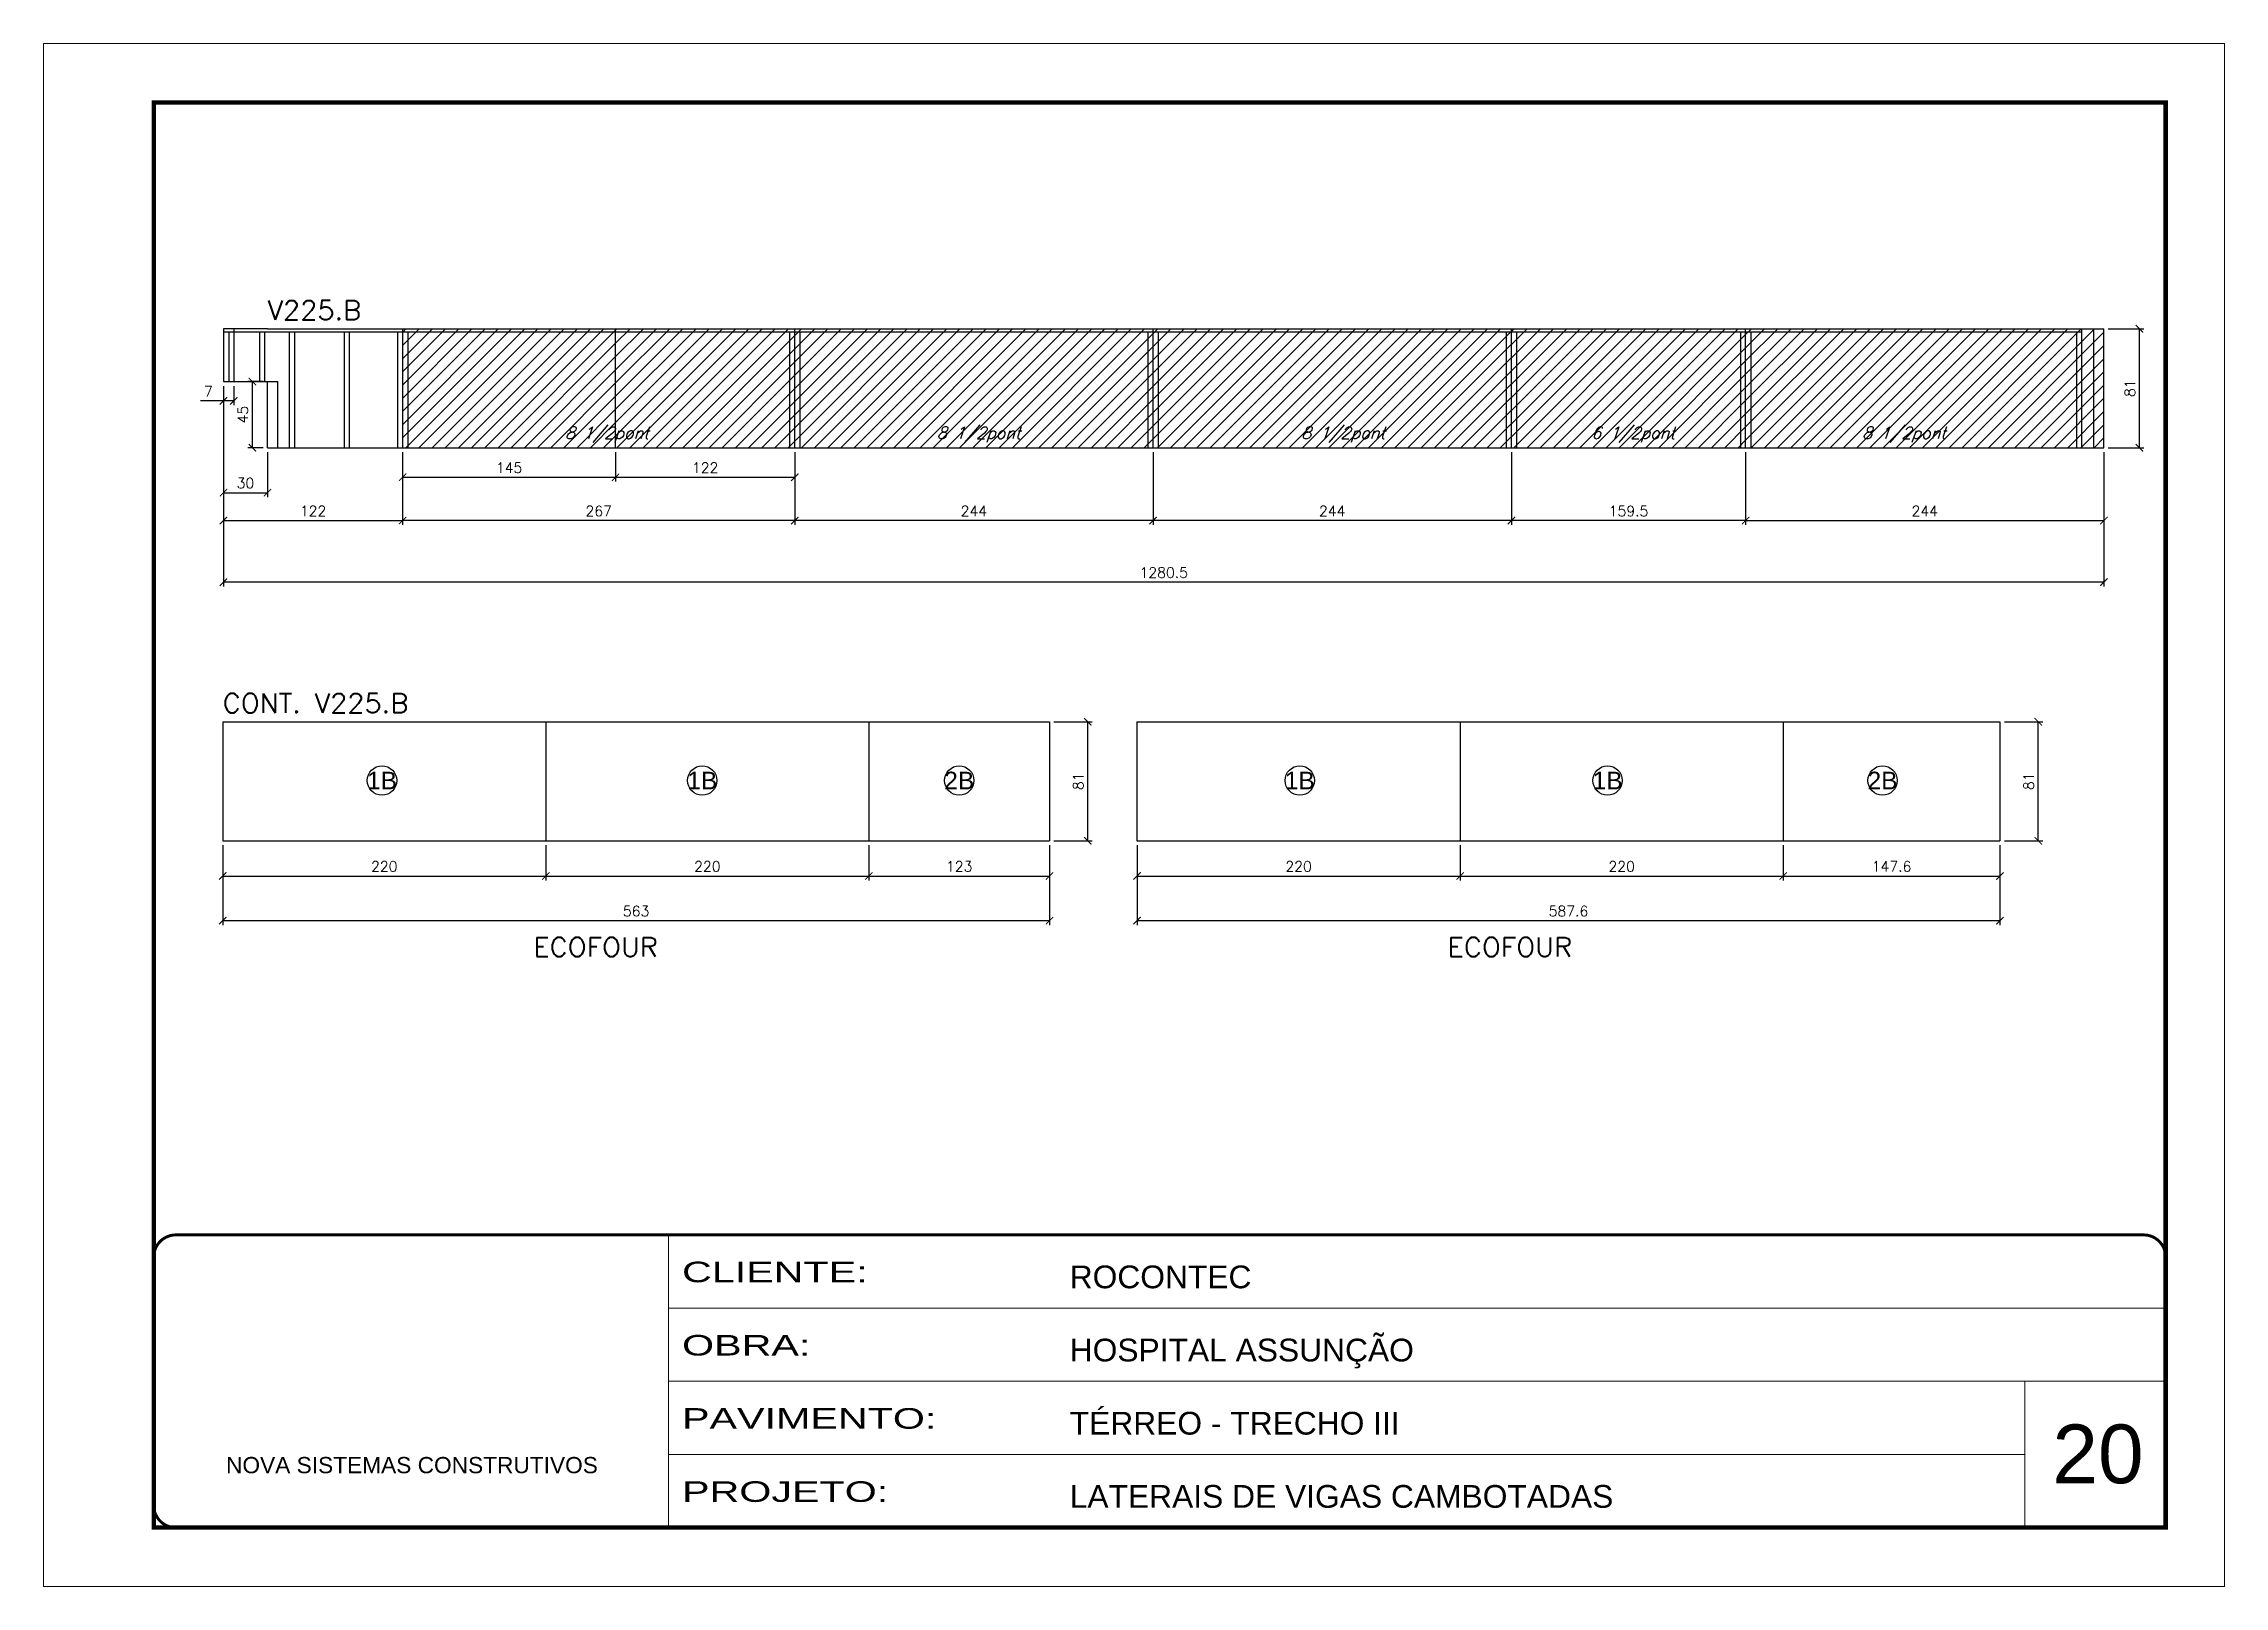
# Model space of a CAD drawing. Extents: x 2582 to 128055, y -26396 to 2611.
# Drawn here: x 7350 to 8835, y -3424 to -2374 of the extents above; entities that cross this region are included whole.
import ezdxf
from ezdxf.enums import TextEntityAlignment as Align

# ---------------------------------------------------------------- set-up
doc = ezdxf.new("R2010")
doc.units = 0
doc.header["$PDMODE"] = 35
for name, pattern in [('CONTINUO', [0]), ('DASHED', [0.75, 0.5, -0.25]), ('HIDDEN', [0.375, 0.25, -0.125])]:
    doc.linetypes.add(name, pattern=pattern)
for name, color, linetype, lineweight in [('CARIMBO', 255, 'Continuous', 9), ('Folhas', 255, 'Continuous', 9), ('Hachura', 251, 'Continuous', 9), ('SARRAFO DE PRESSAO', 251, 'DASHED', 9), ('Texto Seção', 7, 'Continuous', 15)]:
    doc.layers.add(name, color=color, linetype=linetype, lineweight=lineweight)
for name, color, linetype in [('COTA', 241, 'Continuous'), ('Painéis', 200, 'Continuous'), ('Romaneio', 10, 'Continuous'), ('SARR_2.2x7', 40, 'Continuous'), ('SARR_3.5x7', 81, 'Continuous'), ('texto', 7, 'Continuous')]:
    doc.layers.add(name, color=color, linetype=linetype)
doc.styles.add('ARIAL', font='arial.ttf')
doc.styles.add('REGUA-120', font='ROMANS.shx', dxfattribs={"height": 15})
doc.styles.add('Romans', font='romans.shx')
doc.styles.add('Tecnologia', font='')
doc.styles.get('Tecnologia').set_extended_font_data('Forgotten Futurist')
doc.dimstyles.new('Cota Paínel', dxfattribs={"dimtxt": 7, "dimasz": 5, "dimexe": 3, "dimexo": 3, "dimgap": 3, "dimtad": 1, "dimdec": 1, "dimzin": 12, "dimdsep": 46, "dimtxsty": 'Romans', "dimblk": 'ARCHTICK', "dimcen": 0, "dimclrd": 4, "dimclre": 4, "dimclrt": 1, "dimadec": 1, "dimazin": 3, "dimtfac": 1, "dimtdec": 1, "dimtmove": 0, "dimatfit": 3, "dimldrblk": 'OBLIQUE', "dimfxl": 1, "dimtolj": 1, "dimtzin": 12, "dimarcsym": 0})
pattern_1 = [(45, (-99, 0), (-4.490128, 4.490128), [])]

msp = doc.modelspace()

# ---------------------------------------------------------------- texts
at = {"layer": 'CARIMBO', "style": 'ARIAL'}
msp.add_text('20', height=40, dxfattribs=at).set_placement((8717.99, -3354.33))
at = {"layer": 'Romaneio', "color": 255, "linetype": 'ByBlock', "style": 'ARIAL'}
for s, p in [('1B', (7580.57, -2876.01)), ('1B', (7798.65, -2876.01)), ('2B', (7973.62, -2876.01)), ('1B', (8205.53, -2876.01)), ('1B', (8415.11, -2876.01)), ('2B', (8602.36, -2876.01))]:
    msp.add_text(s, height=12, dxfattribs=at).set_placement(p, align=Align.MIDDLE_CENTER)
at = {"layer": 'texto', "color": 2, "char_height": 8, "width": 63.9191, "attachment_point": 5, "style": 'Romans'}
for s, insert in [('{\\Q19;\\C256;8 1/2pont}', (7733.72, -2640.72)), ('{\\Q19;\\C256;8 1/2pont}', (7986.89, -2640.72)), ('{\\Q19;\\C256;8 1/2pont}', (8235.05, -2640.72)), ('{\\Q19;\\C256;6 1/2pont}', (8432.48, -2640.72)), ('{\\Q19;\\C256;8 1/2pont}', (8616.99, -2640.72))]:
    msp.add_mtext(s, dxfattribs=dict(at, insert=insert))
at = {"layer": 'Texto Seção', "style": 'REGUA-120', "width": 1.05}
for s, p in [('V225.B', (7502.65, -2562.36)), ('CONT. V225.B', (7472.12, -2829.85)), ('ECOFOUR', (7683.61, -2995.83)), ('ECOFOUR', (8306.15, -2995.83))]:
    msp.add_text(s, height=13, dxfattribs=at).set_placement(p)

# ---------------------------------------------------------------- blocks, each defined once
blk = doc.blocks.new('9999999999')
at = {"color": 30, "linetype": 'CONTINUO'}
for p, q in [((98564.6, 34230.2), (98564.6, 34429.4)), ((98564.6, 34379.6), (99584, 34379.6)), ((98564.6, 34329.8), (99488, 34329.8)), ((99584, 34329.8), (99488, 34329.8)), ((99488, 34329.8), (99488, 34230.2)), ((98564.6, 34280), (99488, 34280))]:
    blk.add_line(p, q, dxfattribs=at)
at = {"color": 30, "linetype": 'CONTINUO', "const_width": 2}
blk.add_lwpolyline([(99584, 34230.2), (99584, 34414.4, 0.414214), (99569, 34429.4), (98229, 34429.4, 0.414214), (98214, 34414.4), (98214, 34245.2, 0.414214), (98229, 34230.2), (99584, 34230.2)], format="xyb", dxfattribs=at)
at = {"layer": 'Folhas'}
blk.add_lwpolyline([(98139, 34190.2), (99624, 34190.2), (99624, 35240.2), (98139, 35240.2)], close=True, dxfattribs=at)
at = {"layer": 'Folhas', "color": 30, "const_width": 3}
blk.add_lwpolyline([(98214, 34230.2), (99584, 34230.2), (99584, 35200.2), (98214, 35200.2)], close=True, dxfattribs=at)
at = {"color": 7, "linetype": 'Continuous', "ltscale": 5, "style": 'ARIAL'}
for s, height, p in [('ROCONTEC', 15.48, (98837.7, 34393.1)), ('HOSPITAL ASSUNÇÃO', 15.483, (98837.7, 34343.3)), ('TÉRREO - TRECHO III', 15.483, (98837.7, 34293.5)), ('NOVA SISTEMAS CONSTRUTIVOS', 11.059, (98263.2, 34267.2)), ('LATERAIS DE VIGAS CAMBOTADAS', 15.483, (98837.7, 34243.7))]:
    blk.add_text(s, height=height, dxfattribs=at).set_placement(p)
at = {"layer": 'Folhas', "color": 7, "style": 'Tecnologia', "width": 1.5}
for s, p in [('CLIENTE:', (98573.7, 34397.2)), ('OBRA:', (98573.7, 34347.3)), ('PAVIMENTO:', (98573.7, 34297.5)), ('PROJETO:', (98573.7, 34247.7))]:
    blk.add_text(s, height=14, dxfattribs=at).set_placement(p)
blk = doc.blocks.new('_ArchTick')
at = {"color": 0, "linetype": 'ByBlock', "const_width": 0.15}
blk.add_lwpolyline([(-0.5, -0.5), (0.5, 0.5)], dxfattribs=at)
blk = doc.blocks.new('*D221')
at = {"layer": 'COTA', "color": 4, "lineweight": -2, "transparency": 16777216}
for p, q in [((7472.6, -2607.5), (7472.6, -2702.1)), ((7594.6, -2652.5), (7594.6, -2702.1)), ((7472.6, -2699.1), (7594.6, -2699.1))]:
    blk.add_line(p, q, dxfattribs=at)
at = {"layer": 'Defpoints', "color": 0, "transparency": 16777216}
for p in [(7472.6, -2604.5), (7594.6, -2649.5), (7594.6, -2699.1)]:
    blk.add_point(p, dxfattribs=at)
at = {"layer": 'COTA', "color": 4, "lineweight": -2, "transparency": 16777216, "xscale": 5, "yscale": 5, "zscale": 5, "rotation": 180}
blk.add_blockref('_ArchTick', (7472.6, -2699.1), dxfattribs=at)
at = {"layer": 'COTA', "color": 4, "lineweight": -2, "transparency": 16777216, "xscale": 5, "yscale": 5, "zscale": 5}
blk.add_blockref('_ArchTick', (7594.6, -2699.1), dxfattribs=at)
at = {"layer": 'COTA', "color": 1, "transparency": 16777216, "insert": (7533.6, -2692.6), "char_height": 7, "attachment_point": 5, "style": 'Romans'}
blk.add_mtext('\\A1;122', dxfattribs=at)
blk = doc.blocks.new('_Oblique')
at = {"color": 0, "linetype": 'ByBlock', "lineweight": -2}
blk.add_line((-0.5, -0.5), (0.5, 0.5), dxfattribs=at)
blk = doc.blocks.new('*D222')
at = {"layer": 'COTA', "color": 4, "lineweight": -2, "transparency": 16777216}
for p, q in [((7594.6, -2652.5), (7594.6, -2702.1)), ((7861.6, -2652.5), (7861.6, -2702.1)), ((7861.6, -2699.1), (7594.6, -2699.1))]:
    blk.add_line(p, q, dxfattribs=at)
at = {"layer": 'Defpoints', "color": 0, "transparency": 16777216}
for p in [(7594.6, -2649.5), (7861.6, -2649.5), (7594.6, -2699.1)]:
    blk.add_point(p, dxfattribs=at)
at = {"layer": 'COTA', "color": 4, "lineweight": -2, "transparency": 16777216, "xscale": 5, "yscale": 5, "zscale": 5, "rotation": 180}
blk.add_blockref('_ArchTick', (7594.6, -2699.1), dxfattribs=at)
at = {"layer": 'COTA', "color": 4, "lineweight": -2, "transparency": 16777216, "xscale": 5, "yscale": 5, "zscale": 5}
blk.add_blockref('_ArchTick', (7861.6, -2699.1), dxfattribs=at)
at = {"layer": 'COTA', "color": 1, "transparency": 16777216, "insert": (7728.1, -2692.6), "char_height": 7, "attachment_point": 5, "style": 'Romans'}
blk.add_mtext('\\A1;267', dxfattribs=at)
blk = doc.blocks.new('*D223')
at = {"layer": 'COTA', "color": 4, "lineweight": -2, "transparency": 16777216}
for p, q in [((7861.6, -2652.5), (7861.6, -2702.1)), ((8105.6, -2652.5), (8105.6, -2702.1)), ((8105.6, -2699.1), (7861.6, -2699.1))]:
    blk.add_line(p, q, dxfattribs=at)
at = {"layer": 'Defpoints', "color": 0, "transparency": 16777216}
for p in [(7861.6, -2649.5), (8105.6, -2649.5), (7861.6, -2699.1)]:
    blk.add_point(p, dxfattribs=at)
at = {"layer": 'COTA', "color": 4, "lineweight": -2, "transparency": 16777216, "xscale": 5, "yscale": 5, "zscale": 5, "rotation": 180}
blk.add_blockref('_ArchTick', (7861.6, -2699.1), dxfattribs=at)
at = {"layer": 'COTA', "color": 4, "lineweight": -2, "transparency": 16777216, "xscale": 5, "yscale": 5, "zscale": 5}
blk.add_blockref('_ArchTick', (8105.6, -2699.1), dxfattribs=at)
at = {"layer": 'COTA', "color": 1, "transparency": 16777216, "insert": (7983.6, -2692.6), "char_height": 7, "attachment_point": 5, "style": 'Romans'}
blk.add_mtext('\\A1;244', dxfattribs=at)
blk = doc.blocks.new('*D224')
at = {"layer": 'COTA', "color": 4, "lineweight": -2, "transparency": 16777216}
for p, q in [((8105.6, -2652.5), (8105.6, -2702.1)), ((8349.6, -2652.5), (8349.6, -2702.1)), ((8349.6, -2699.1), (8105.6, -2699.1))]:
    blk.add_line(p, q, dxfattribs=at)
at = {"layer": 'Defpoints', "color": 0, "transparency": 16777216}
for p in [(8105.6, -2649.5), (8349.6, -2649.5), (8105.6, -2699.1)]:
    blk.add_point(p, dxfattribs=at)
at = {"layer": 'COTA', "color": 4, "lineweight": -2, "transparency": 16777216, "xscale": 5, "yscale": 5, "zscale": 5, "rotation": 180}
blk.add_blockref('_ArchTick', (8105.6, -2699.1), dxfattribs=at)
at = {"layer": 'COTA', "color": 4, "lineweight": -2, "transparency": 16777216, "xscale": 5, "yscale": 5, "zscale": 5}
blk.add_blockref('_ArchTick', (8349.6, -2699.1), dxfattribs=at)
at = {"layer": 'COTA', "color": 1, "transparency": 16777216, "insert": (8227.6, -2692.6), "char_height": 7, "attachment_point": 5, "style": 'Romans'}
blk.add_mtext('\\A1;244', dxfattribs=at)
blk = doc.blocks.new('*D225')
at = {"layer": 'COTA', "color": 4, "lineweight": -2, "transparency": 16777216}
for p, q in [((8349.6, -2652.5), (8349.6, -2702.1)), ((8509.1, -2652.5), (8509.1, -2702.1)), ((8509.1, -2699.1), (8349.6, -2699.1))]:
    blk.add_line(p, q, dxfattribs=at)
at = {"layer": 'Defpoints', "color": 0, "transparency": 16777216}
for p in [(8349.6, -2649.5), (8509.1, -2649.5), (8349.6, -2699.1)]:
    blk.add_point(p, dxfattribs=at)
at = {"layer": 'COTA', "color": 4, "lineweight": -2, "transparency": 16777216, "xscale": 5, "yscale": 5, "zscale": 5, "rotation": 180}
blk.add_blockref('_ArchTick', (8349.6, -2699.1), dxfattribs=at)
at = {"layer": 'COTA', "color": 4, "lineweight": -2, "transparency": 16777216, "xscale": 5, "yscale": 5, "zscale": 5}
blk.add_blockref('_ArchTick', (8509.1, -2699.1), dxfattribs=at)
at = {"layer": 'COTA', "color": 1, "transparency": 16777216, "insert": (8429.4, -2692.6), "char_height": 7, "attachment_point": 5, "style": 'Romans'}
blk.add_mtext('\\A1;159.5', dxfattribs=at)
blk = doc.blocks.new('*D226')
at = {"layer": 'COTA', "color": 4, "lineweight": -2, "transparency": 16777216}
for p, q in [((8509.1, -2652.5), (8509.1, -2702.1)), ((8753.1, -2652.5), (8753.1, -2702.1)), ((8509.1, -2699.1), (8753.1, -2699.1))]:
    blk.add_line(p, q, dxfattribs=at)
at = {"layer": 'Defpoints', "color": 0, "transparency": 16777216}
for p in [(8509.1, -2649.5), (8753.1, -2649.5), (8753.1, -2699.1)]:
    blk.add_point(p, dxfattribs=at)
at = {"layer": 'COTA', "color": 4, "lineweight": -2, "transparency": 16777216, "xscale": 5, "yscale": 5, "zscale": 5, "rotation": 180}
blk.add_blockref('_ArchTick', (8509.1, -2699.1), dxfattribs=at)
at = {"layer": 'COTA', "color": 4, "lineweight": -2, "transparency": 16777216, "xscale": 5, "yscale": 5, "zscale": 5}
blk.add_blockref('_ArchTick', (8753.1, -2699.1), dxfattribs=at)
at = {"layer": 'COTA', "color": 1, "transparency": 16777216, "insert": (8631.1, -2692.6), "char_height": 7, "attachment_point": 5, "style": 'Romans'}
blk.add_mtext('\\A1;244', dxfattribs=at)
blk = doc.blocks.new('*D227')
at = {"layer": 'COTA', "color": 4, "lineweight": -2, "transparency": 16777216}
for p, q in [((7472.6, -2607.5), (7472.6, -2744)), ((8753.1, -2652.5), (8753.1, -2744)), ((8753.1, -2741), (7472.6, -2741))]:
    blk.add_line(p, q, dxfattribs=at)
at = {"layer": 'Defpoints', "color": 0, "transparency": 16777216}
for p in [(7472.6, -2604.5), (8753.1, -2649.5), (7472.6, -2741)]:
    blk.add_point(p, dxfattribs=at)
at = {"layer": 'COTA', "color": 4, "lineweight": -2, "transparency": 16777216, "xscale": 5, "yscale": 5, "zscale": 5, "rotation": 180}
blk.add_blockref('_ArchTick', (7472.6, -2741), dxfattribs=at)
at = {"layer": 'COTA', "color": 4, "lineweight": -2, "transparency": 16777216, "xscale": 5, "yscale": 5, "zscale": 5}
blk.add_blockref('_ArchTick', (8753.1, -2741), dxfattribs=at)
at = {"layer": 'COTA', "color": 1, "transparency": 16777216, "insert": (8112.9, -2734.5), "char_height": 7, "attachment_point": 5, "style": 'Romans'}
blk.add_mtext('\\A1;1280.5', dxfattribs=at)
blk = doc.blocks.new('*D228')
at = {"layer": 'COTA', "color": 4, "lineweight": -2, "transparency": 16777216}
for p, q in [((8038.1, -2836), (8064.2, -2836)), ((8061.2, -2917), (8061.2, -2836)), ((8038.1, -2917), (8064.2, -2917))]:
    blk.add_line(p, q, dxfattribs=at)
at = {"layer": 'Defpoints', "color": 0, "transparency": 16777216}
for p in [(8035.1, -2836), (8061.2, -2836), (8035.1, -2917)]:
    blk.add_point(p, dxfattribs=at)
at = {"layer": 'COTA', "color": 4, "lineweight": -2, "transparency": 16777216, "xscale": 5, "yscale": 5, "zscale": 5}
for p, rotation in [((8061.2, -2836), 90), ((8061.2, -2917), 270)]:
    blk.add_blockref('_ArchTick', p, dxfattribs=dict(at, rotation=rotation))
at = {"layer": 'COTA', "color": 1, "transparency": 16777216, "insert": (8054.7, -2876.5), "char_height": 7, "attachment_point": 5, "rotation": 90, "style": 'Romans'}
blk.add_mtext('\\A1;81', dxfattribs=at)
blk = doc.blocks.new('*D229')
at = {"layer": 'COTA', "color": 4, "lineweight": -2, "transparency": 16777216}
for p, q in [((7472.1, -2920), (7472.1, -2974.4)), ((8035.1, -2920), (8035.1, -2974.4)), ((8035.1, -2971.4), (7472.1, -2971.4))]:
    blk.add_line(p, q, dxfattribs=at)
at = {"layer": 'Defpoints', "color": 0, "transparency": 16777216}
for p in [(7472.1, -2917), (8035.1, -2917), (7472.1, -2971.4)]:
    blk.add_point(p, dxfattribs=at)
at = {"layer": 'COTA', "color": 4, "lineweight": -2, "transparency": 16777216, "xscale": 5, "yscale": 5, "zscale": 5, "rotation": 180}
blk.add_blockref('_ArchTick', (7472.1, -2971.4), dxfattribs=at)
at = {"layer": 'COTA', "color": 4, "lineweight": -2, "transparency": 16777216, "xscale": 5, "yscale": 5, "zscale": 5}
blk.add_blockref('_ArchTick', (8035.1, -2971.4), dxfattribs=at)
at = {"layer": 'COTA', "color": 1, "transparency": 16777216, "insert": (7753.6, -2964.9), "char_height": 7, "attachment_point": 5, "style": 'Romans'}
blk.add_mtext('\\A1;563', dxfattribs=at)
blk = doc.blocks.new('*D230')
at = {"layer": 'COTA', "color": 4, "lineweight": -2, "transparency": 16777216}
for p, q in [((8685.3, -2836), (8711.4, -2836)), ((8708.4, -2917), (8708.4, -2836)), ((8685.3, -2917), (8711.4, -2917))]:
    blk.add_line(p, q, dxfattribs=at)
at = {"layer": 'Defpoints', "color": 0, "transparency": 16777216}
for p in [(8682.3, -2836), (8708.4, -2836), (8682.3, -2917)]:
    blk.add_point(p, dxfattribs=at)
at = {"layer": 'COTA', "color": 4, "lineweight": -2, "transparency": 16777216, "xscale": 5, "yscale": 5, "zscale": 5}
for p, rotation in [((8708.4, -2836), 90), ((8708.4, -2917), 270)]:
    blk.add_blockref('_ArchTick', p, dxfattribs=dict(at, rotation=rotation))
at = {"layer": 'COTA', "color": 1, "transparency": 16777216, "insert": (8701.9, -2876.5), "char_height": 7, "attachment_point": 5, "rotation": 90, "style": 'Romans'}
blk.add_mtext('\\A1;81', dxfattribs=at)
blk = doc.blocks.new('*D231')
at = {"layer": 'COTA', "color": 4, "lineweight": -2, "transparency": 16777216}
for p, q in [((8094.7, -2920), (8094.7, -2974.4)), ((8682.3, -2920), (8682.3, -2974.4)), ((8682.3, -2971.4), (8094.7, -2971.4))]:
    blk.add_line(p, q, dxfattribs=at)
at = {"layer": 'Defpoints', "color": 0, "transparency": 16777216}
for p in [(8094.7, -2917), (8682.3, -2917), (8094.7, -2971.4)]:
    blk.add_point(p, dxfattribs=at)
at = {"layer": 'COTA', "color": 4, "lineweight": -2, "transparency": 16777216, "xscale": 5, "yscale": 5, "zscale": 5, "rotation": 180}
blk.add_blockref('_ArchTick', (8094.7, -2971.4), dxfattribs=at)
at = {"layer": 'COTA', "color": 4, "lineweight": -2, "transparency": 16777216, "xscale": 5, "yscale": 5, "zscale": 5}
blk.add_blockref('_ArchTick', (8682.3, -2971.4), dxfattribs=at)
at = {"layer": 'COTA', "color": 1, "transparency": 16777216, "insert": (8388.5, -2964.9), "char_height": 7, "attachment_point": 5, "style": 'Romans'}
blk.add_mtext('\\A1;587.6', dxfattribs=at)
blk = doc.blocks.new('*D232')
at = {"layer": 'COTA', "color": 4, "lineweight": -2, "transparency": 16777216}
for p, q in [((8756.1, -2568.5), (8780.3, -2568.5)), ((8777.3, -2649.5), (8777.3, -2568.5)), ((8756.1, -2649.5), (8780.3, -2649.5))]:
    blk.add_line(p, q, dxfattribs=at)
at = {"layer": 'Defpoints', "color": 0, "transparency": 16777216}
for p in [(8753.1, -2568.5), (8777.3, -2568.5), (8753.1, -2649.5)]:
    blk.add_point(p, dxfattribs=at)
at = {"layer": 'COTA', "color": 4, "lineweight": -2, "transparency": 16777216, "xscale": 5, "yscale": 5, "zscale": 5}
for p, rotation in [((8777.3, -2568.5), 90), ((8777.3, -2649.5), 270)]:
    blk.add_blockref('_ArchTick', p, dxfattribs=dict(at, rotation=rotation))
at = {"layer": 'COTA', "color": 1, "transparency": 16777216, "insert": (8770.8, -2609), "char_height": 7, "attachment_point": 5, "rotation": 90, "style": 'Romans'}
blk.add_mtext('\\A1;81', dxfattribs=at)
blk = doc.blocks.new('*D245')
at = {"layer": 'COTA', "color": 4, "lineweight": -2, "transparency": 16777216}
for p, q in [((7472.6, -2607.5), (7472.6, -2683.1)), ((7502.6, -2652.5), (7502.6, -2683.1)), ((7472.6, -2680.1), (7502.6, -2680.1))]:
    blk.add_line(p, q, dxfattribs=at)
at = {"layer": 'Defpoints', "color": 0, "transparency": 16777216}
for p in [(7472.6, -2604.5), (7502.6, -2649.5), (7502.6, -2680.1)]:
    blk.add_point(p, dxfattribs=at)
at = {"layer": 'COTA', "color": 4, "lineweight": -2, "transparency": 16777216, "xscale": 5, "yscale": 5, "zscale": 5, "rotation": 180}
blk.add_blockref('_ArchTick', (7472.6, -2680.1), dxfattribs=at)
at = {"layer": 'COTA', "color": 4, "lineweight": -2, "transparency": 16777216, "xscale": 5, "yscale": 5, "zscale": 5}
blk.add_blockref('_ArchTick', (7502.6, -2680.1), dxfattribs=at)
at = {"layer": 'COTA', "color": 1, "transparency": 16777216, "insert": (7487.6, -2673.6), "char_height": 7, "attachment_point": 5, "style": 'Romans'}
blk.add_mtext('\\A1;30', dxfattribs=at)
blk = doc.blocks.new('*D246')
at = {"layer": 'COTA', "color": 4, "lineweight": -2, "transparency": 16777216}
for p, q in [((7499.6, -2604.5), (7489.3, -2604.5)), ((7492.3, -2649.5), (7492.3, -2604.5)), ((7499.6, -2649.5), (7489.3, -2649.5))]:
    blk.add_line(p, q, dxfattribs=at)
at = {"layer": 'Defpoints', "color": 0, "transparency": 16777216}
for p in [(7492.3, -2604.5), (7502.6, -2604.5), (7502.6, -2649.5)]:
    blk.add_point(p, dxfattribs=at)
at = {"layer": 'COTA', "color": 4, "lineweight": -2, "transparency": 16777216, "xscale": 5, "yscale": 5, "zscale": 5}
for p, rotation in [((7492.3, -2604.5), 90), ((7492.3, -2649.5), 270)]:
    blk.add_blockref('_ArchTick', p, dxfattribs=dict(at, rotation=rotation))
at = {"layer": 'COTA', "color": 1, "transparency": 16777216, "insert": (7485.8, -2627), "char_height": 7, "attachment_point": 5, "rotation": 90, "style": 'Romans'}
blk.add_mtext('\\A1;45', dxfattribs=at)
blk = doc.blocks.new('*D247')
at = {"layer": 'COTA', "color": 4, "lineweight": -2, "transparency": 16777216}
for p, q in [((7472.6, -2607.5), (7472.6, -2620.6)), ((7479.6, -2607.5), (7479.6, -2620.6)), ((7472.6, -2617.6), (7457, -2617.6)), ((7479.6, -2617.6), (7472.6, -2617.6))]:
    blk.add_line(p, q, dxfattribs=at)
at = {"layer": 'Defpoints', "color": 0, "transparency": 16777216}
for p in [(7472.6, -2604.5), (7479.6, -2604.5), (7472.6, -2617.6)]:
    blk.add_point(p, dxfattribs=at)
at = {"layer": 'COTA', "color": 4, "lineweight": -2, "transparency": 16777216, "xscale": 5, "yscale": 5, "zscale": 5, "rotation": 180}
blk.add_blockref('_ArchTick', (7472.6, -2617.6), dxfattribs=at)
at = {"layer": 'COTA', "color": 4, "lineweight": -2, "transparency": 16777216, "xscale": 5, "yscale": 5, "zscale": 5}
blk.add_blockref('_ArchTick', (7479.6, -2617.6), dxfattribs=at)
at = {"layer": 'COTA', "color": 1, "transparency": 16777216, "insert": (7462.3, -2611.1), "char_height": 7, "attachment_point": 5, "style": 'Romans'}
blk.add_mtext('\\A1;7', dxfattribs=at)
blk = doc.blocks.new('*D266')
at = {"layer": 'COTA', "color": 4, "lineweight": -2, "transparency": 16777216}
for p, q in [((7594.6, -2652.5), (7594.6, -2672.6)), ((7739.6, -2652.5), (7739.6, -2672.6)), ((7594.6, -2669.6), (7739.6, -2669.6))]:
    blk.add_line(p, q, dxfattribs=at)
at = {"layer": 'Defpoints', "color": 0, "transparency": 16777216}
for p in [(7594.6, -2649.5), (7739.6, -2649.5), (7739.6, -2669.6)]:
    blk.add_point(p, dxfattribs=at)
at = {"layer": 'COTA', "color": 4, "lineweight": -2, "transparency": 16777216, "xscale": 5, "yscale": 5, "zscale": 5, "rotation": 180}
blk.add_blockref('_ArchTick', (7594.6, -2669.6), dxfattribs=at)
at = {"layer": 'COTA', "color": 4, "lineweight": -2, "transparency": 16777216, "xscale": 5, "yscale": 5, "zscale": 5}
blk.add_blockref('_ArchTick', (7739.6, -2669.6), dxfattribs=at)
at = {"layer": 'COTA', "color": 1, "transparency": 16777216, "insert": (7667.1, -2663.1), "char_height": 7, "attachment_point": 5, "style": 'Romans'}
blk.add_mtext('\\A1;145', dxfattribs=at)
blk = doc.blocks.new('*D267')
at = {"layer": 'COTA', "color": 4, "lineweight": -2, "transparency": 16777216}
for p, q in [((7739.6, -2652.5), (7739.6, -2672.6)), ((7861.6, -2652.5), (7861.6, -2672.6)), ((7739.6, -2669.6), (7861.6, -2669.6))]:
    blk.add_line(p, q, dxfattribs=at)
at = {"layer": 'Defpoints', "color": 0, "transparency": 16777216}
for p in [(7739.6, -2649.5), (7861.6, -2649.5), (7861.6, -2669.6)]:
    blk.add_point(p, dxfattribs=at)
at = {"layer": 'COTA', "color": 4, "lineweight": -2, "transparency": 16777216, "xscale": 5, "yscale": 5, "zscale": 5, "rotation": 180}
blk.add_blockref('_ArchTick', (7739.6, -2669.6), dxfattribs=at)
at = {"layer": 'COTA', "color": 4, "lineweight": -2, "transparency": 16777216, "xscale": 5, "yscale": 5, "zscale": 5}
blk.add_blockref('_ArchTick', (7861.6, -2669.6), dxfattribs=at)
at = {"layer": 'COTA', "color": 1, "transparency": 16777216, "insert": (7800.6, -2663.1), "char_height": 7, "attachment_point": 5, "style": 'Romans'}
blk.add_mtext('\\A1;122', dxfattribs=at)
blk = doc.blocks.new('*D848')
at = {"layer": 'COTA', "color": 4, "lineweight": -2, "transparency": 16777216}
for p, q in [((7472.1, -2920), (7472.1, -2944)), ((7692.1, -2920), (7692.1, -2944)), ((7472.1, -2941), (7692.1, -2941))]:
    blk.add_line(p, q, dxfattribs=at)
at = {"layer": 'Defpoints', "color": 0, "transparency": 16777216}
for p in [(7472.1, -2917), (7692.1, -2917), (7692.1, -2941)]:
    blk.add_point(p, dxfattribs=at)
at = {"layer": 'COTA', "color": 4, "lineweight": -2, "transparency": 16777216, "xscale": 5, "yscale": 5, "zscale": 5, "rotation": 180}
blk.add_blockref('_ArchTick', (7472.1, -2941), dxfattribs=at)
at = {"layer": 'COTA', "color": 4, "lineweight": -2, "transparency": 16777216, "xscale": 5, "yscale": 5, "zscale": 5}
blk.add_blockref('_ArchTick', (7692.1, -2941), dxfattribs=at)
at = {"layer": 'COTA', "color": 1, "transparency": 16777216, "insert": (7582.1, -2934.5), "char_height": 7, "attachment_point": 5, "style": 'Romans'}
blk.add_mtext('\\A1;220', dxfattribs=at)
blk = doc.blocks.new('*D849')
at = {"layer": 'COTA', "color": 4, "lineweight": -2, "transparency": 16777216}
for p, q in [((7692.1, -2920), (7692.1, -2944)), ((7912.1, -2920), (7912.1, -2944)), ((7692.1, -2941), (7912.1, -2941))]:
    blk.add_line(p, q, dxfattribs=at)
at = {"layer": 'Defpoints', "color": 0, "transparency": 16777216}
for p in [(7692.1, -2917), (7912.1, -2917), (7912.1, -2941)]:
    blk.add_point(p, dxfattribs=at)
at = {"layer": 'COTA', "color": 4, "lineweight": -2, "transparency": 16777216, "xscale": 5, "yscale": 5, "zscale": 5, "rotation": 180}
blk.add_blockref('_ArchTick', (7692.1, -2941), dxfattribs=at)
at = {"layer": 'COTA', "color": 4, "lineweight": -2, "transparency": 16777216, "xscale": 5, "yscale": 5, "zscale": 5}
blk.add_blockref('_ArchTick', (7912.1, -2941), dxfattribs=at)
at = {"layer": 'COTA', "color": 1, "transparency": 16777216, "insert": (7802.1, -2934.5), "char_height": 7, "attachment_point": 5, "style": 'Romans'}
blk.add_mtext('\\A1;220', dxfattribs=at)
blk = doc.blocks.new('*D850')
at = {"layer": 'COTA', "color": 4, "lineweight": -2, "transparency": 16777216}
for p, q in [((7912.1, -2920), (7912.1, -2944)), ((8035.1, -2920), (8035.1, -2944)), ((7912.1, -2941), (8035.1, -2941))]:
    blk.add_line(p, q, dxfattribs=at)
at = {"layer": 'Defpoints', "color": 0, "transparency": 16777216}
for p in [(7912.1, -2917), (8035.1, -2917), (8035.1, -2941)]:
    blk.add_point(p, dxfattribs=at)
at = {"layer": 'COTA', "color": 4, "lineweight": -2, "transparency": 16777216, "xscale": 5, "yscale": 5, "zscale": 5, "rotation": 180}
blk.add_blockref('_ArchTick', (7912.1, -2941), dxfattribs=at)
at = {"layer": 'COTA', "color": 4, "lineweight": -2, "transparency": 16777216, "xscale": 5, "yscale": 5, "zscale": 5}
blk.add_blockref('_ArchTick', (8035.1, -2941), dxfattribs=at)
at = {"layer": 'COTA', "color": 1, "transparency": 16777216, "insert": (7973.6, -2934.5), "char_height": 7, "attachment_point": 5, "style": 'Romans'}
blk.add_mtext('\\A1;123', dxfattribs=at)
blk = doc.blocks.new('*D851')
at = {"layer": 'COTA', "color": 4, "lineweight": -2, "transparency": 16777216}
for p, q in [((8094.7, -2920), (8094.7, -2944)), ((8314.7, -2920), (8314.7, -2944)), ((8094.7, -2941), (8314.7, -2941))]:
    blk.add_line(p, q, dxfattribs=at)
at = {"layer": 'Defpoints', "color": 0, "transparency": 16777216}
for p in [(8094.7, -2917), (8314.7, -2917), (8314.7, -2941)]:
    blk.add_point(p, dxfattribs=at)
at = {"layer": 'COTA', "color": 4, "lineweight": -2, "transparency": 16777216, "xscale": 5, "yscale": 5, "zscale": 5, "rotation": 180}
blk.add_blockref('_ArchTick', (8094.7, -2941), dxfattribs=at)
at = {"layer": 'COTA', "color": 4, "lineweight": -2, "transparency": 16777216, "xscale": 5, "yscale": 5, "zscale": 5}
blk.add_blockref('_ArchTick', (8314.7, -2941), dxfattribs=at)
at = {"layer": 'COTA', "color": 1, "transparency": 16777216, "insert": (8204.7, -2934.5), "char_height": 7, "attachment_point": 5, "style": 'Romans'}
blk.add_mtext('\\A1;220', dxfattribs=at)
blk = doc.blocks.new('*D852')
at = {"layer": 'COTA', "color": 4, "lineweight": -2, "transparency": 16777216}
for p, q in [((8314.7, -2920), (8314.7, -2944)), ((8534.7, -2920), (8534.7, -2944)), ((8314.7, -2941), (8534.7, -2941))]:
    blk.add_line(p, q, dxfattribs=at)
at = {"layer": 'Defpoints', "color": 0, "transparency": 16777216}
for p in [(8314.7, -2917), (8534.7, -2917), (8534.7, -2941)]:
    blk.add_point(p, dxfattribs=at)
at = {"layer": 'COTA', "color": 4, "lineweight": -2, "transparency": 16777216, "xscale": 5, "yscale": 5, "zscale": 5, "rotation": 180}
blk.add_blockref('_ArchTick', (8314.7, -2941), dxfattribs=at)
at = {"layer": 'COTA', "color": 4, "lineweight": -2, "transparency": 16777216, "xscale": 5, "yscale": 5, "zscale": 5}
blk.add_blockref('_ArchTick', (8534.7, -2941), dxfattribs=at)
at = {"layer": 'COTA', "color": 1, "transparency": 16777216, "insert": (8424.7, -2934.5), "char_height": 7, "attachment_point": 5, "style": 'Romans'}
blk.add_mtext('\\A1;220', dxfattribs=at)
blk = doc.blocks.new('*D853')
at = {"layer": 'COTA', "color": 4, "lineweight": -2, "transparency": 16777216}
for p, q in [((8534.7, -2920), (8534.7, -2944)), ((8682.3, -2920), (8682.3, -2944)), ((8534.7, -2941), (8682.3, -2941))]:
    blk.add_line(p, q, dxfattribs=at)
at = {"layer": 'Defpoints', "color": 0, "transparency": 16777216}
for p in [(8534.7, -2917), (8682.3, -2917), (8682.3, -2941)]:
    blk.add_point(p, dxfattribs=at)
at = {"layer": 'COTA', "color": 4, "lineweight": -2, "transparency": 16777216, "xscale": 5, "yscale": 5, "zscale": 5, "rotation": 180}
blk.add_blockref('_ArchTick', (8534.7, -2941), dxfattribs=at)
at = {"layer": 'COTA', "color": 4, "lineweight": -2, "transparency": 16777216, "xscale": 5, "yscale": 5, "zscale": 5}
blk.add_blockref('_ArchTick', (8682.3, -2941), dxfattribs=at)
at = {"layer": 'COTA', "color": 1, "transparency": 16777216, "insert": (8608.5, -2934.5), "char_height": 7, "attachment_point": 5, "style": 'Romans'}
blk.add_mtext('\\A1;147.6', dxfattribs=at)

# ---------------------------------------------------------------- dimensions: what is measured, and where the dimension line sits
at = {"layer": 'COTA'}
for base, p1, p2, picture, middle in [((8777.32, -2568.54), (8753.15, -2649.54), (8753.15, -2568.54), '*D232', (8770.82, -2609.04)), ((7492.33, -2604.54), (7502.65, -2649.54), (7502.65, -2604.54), '*D246', (7485.83, -2627.04)), ((8061.24, -2836.04), (8035.12, -2917.04), (8035.12, -2836.04), '*D228', (8054.74, -2876.54)), ((8708.37, -2836.04), (8682.26, -2917.04), (8682.26, -2836.04), '*D230', (8701.87, -2876.54))]:
    dim = msp.add_linear_dim(base=base, p1=p1, p2=p2, angle=90, dimstyle='Cota Paínel', dxfattribs=at)
    dim.commit()
    dim.dimension.update_dxf_attribs({"geometry": picture, "text_midpoint": middle})
for base, p1, p2, picture, middle in [((7472.65, -2617.6), (7479.65, -2604.54), (7472.65, -2604.54), '*D247', (7462.32, -2611.1)), ((7594.65, -2699.13), (7472.65, -2604.54), (7594.65, -2649.54), '*D221', (7533.65, -2692.63)), ((7472.65, -2740.99), (8753.15, -2649.54), (7472.65, -2604.54), '*D227', (8112.9, -2734.49)), ((7502.65, -2680.09), (7472.65, -2604.54), (7502.65, -2649.54), '*D245', (7487.65, -2673.59)), ((7594.65, -2699.13), (7861.65, -2649.54), (7594.65, -2649.54), '*D222', (7728.15, -2692.63)), ((7739.65, -2669.6), (7594.65, -2649.54), (7739.65, -2649.54), '*D266', (7667.15, -2663.1)), ((7861.65, -2699.13), (8105.65, -2649.54), (7861.65, -2649.54), '*D223', (7983.65, -2692.63)), ((8105.65, -2699.13), (8349.65, -2649.54), (8105.65, -2649.54), '*D224', (8227.65, -2692.63)), ((8349.65, -2699.13), (8509.15, -2649.54), (8349.65, -2649.54), '*D225', (8429.4, -2692.63)), ((8753.15, -2699.13), (8509.15, -2649.54), (8753.15, -2649.54), '*D226', (8631.15, -2692.63)), ((7472.12, -2971.38), (8035.12, -2917.04), (7472.12, -2917.04), '*D229', (7753.62, -2964.88)), ((7692.12, -2940.99), (7472.12, -2917.04), (7692.12, -2917.04), '*D848', (7582.12, -2934.49)), ((7912.12, -2940.99), (7692.12, -2917.04), (7912.12, -2917.04), '*D849', (7802.12, -2934.49)), ((8035.12, -2940.99), (7912.12, -2917.04), (8035.12, -2917.04), '*D850', (7973.62, -2934.49)), ((8094.66, -2971.38), (8682.26, -2917.04), (8094.66, -2917.04), '*D231', (8388.46, -2964.88))]:
    dim = msp.add_linear_dim(base=base, p1=p1, p2=p2, dimstyle='Cota Paínel', dxfattribs=at)
    dim.commit()
    dim.dimension.update_dxf_attribs({"geometry": picture, "text_midpoint": middle})
for base, p1, p2, picture, middle in [((7861.65, -2669.6), (7739.65, -2649.54), (7861.65, -2649.54), '*D267', (7800.65, -2663.1)), ((8314.66, -2940.99), (8094.66, -2917.04), (8314.66, -2917.04), '*D851', (8204.66, -2934.49)), ((8534.66, -2940.99), (8314.66, -2917.04), (8534.66, -2917.04), '*D852', (8424.66, -2934.49)), ((8682.26, -2940.99), (8534.66, -2917.04), (8682.26, -2917.04), '*D853', (8608.46, -2934.49))]:
    dim = msp.add_linear_dim(base=base, p1=p1, p2=p2, dimstyle='Cota Paínel', override={"dimtmove": 1}, dxfattribs=at)
    dim.commit()
    dim.dimension.update_dxf_attribs({"geometry": picture, "text_midpoint": middle})

# ---------------------------------------------------------------- hatches: boundary and pattern name
at = {"layer": 'Hachura', "linetype": 'ByBlock'}
h = msp.add_hatch(dxfattribs=at)
h.set_pattern_fill('ANSI31', color=256, scale=2)
h.set_pattern_definition(pattern_1)
h.paths.add_polyline_path([(7739.65, -2649.54), (7739.65, -2568.54), (7594.65, -2568.54), (7594.65, -2649.54)])
h = msp.add_hatch(dxfattribs=at)
h.set_pattern_fill('ANSI31', color=256, scale=2)
h.set_pattern_definition(pattern_1)
h.paths.add_polyline_path([(7739.65, -2568.54), (7739.65, -2649.54), (7861.65, -2649.54), (7861.65, -2568.54)])
h = msp.add_hatch(dxfattribs=at)
h.set_pattern_fill('ANSI31', color=256, scale=2)
h.set_pattern_definition(pattern_1)
h.paths.add_polyline_path([(8105.65, -2649.54), (8105.65, -2568.54), (7861.65, -2568.54), (7861.65, -2649.54)])
h = msp.add_hatch(dxfattribs=at)
h.set_pattern_fill('ANSI31', color=256, scale=2)
h.set_pattern_definition(pattern_1)
h.paths.add_polyline_path([(8349.65, -2649.54), (8349.65, -2568.54), (8105.65, -2568.54), (8105.65, -2649.54)])
h = msp.add_hatch(dxfattribs=at)
h.set_pattern_fill('ANSI31', color=256, scale=2)
h.paths.add_polyline_path([(8509.15, -2568.54), (8349.65, -2568.54), (8349.65, -2649.54), (8509.15, -2649.54)])
h = msp.add_hatch(dxfattribs=at)
h.set_pattern_fill('ANSI31', color=256, scale=2)
h.paths.add_polyline_path([(8753.15, -2568.54), (8509.15, -2568.54), (8509.15, -2649.54), (8753.15, -2649.54)])

# ---------------------------------------------------------------- linework, layer by layer
at = {"layer": 'Painéis'}
for p, q in [((7502.65, -2568.54), (7472.65, -2568.54)), ((7472.65, -2568.54), (7472.65, -2604.54)), ((7502.65, -2568.54), (8753.15, -2568.54)), ((7594.65, -2649.54), (7594.65, -2568.54)), ((7739.65, -2649.54), (7739.65, -2568.54)), ((7861.65, -2649.54), (7861.65, -2568.54)), ((8105.65, -2649.54), (8105.65, -2568.54)), ((8349.65, -2649.54), (8349.65, -2568.54)), ((8509.15, -2649.54), (8509.15, -2568.54)), ((8753.15, -2649.54), (8753.15, -2568.54)), ((7472.65, -2604.54), (7502.65, -2604.54)), ((7502.65, -2649.54), (7502.65, -2604.54)), ((7502.65, -2649.54), (8753.15, -2649.54)), ((7472.12, -2836.04), (8035.12, -2836.04)), ((7472.12, -2836.04), (7472.12, -2917.04)), ((7692.12, -2836.04), (7692.12, -2917.04)), ((7912.12, -2836.04), (7912.12, -2917.04)), ((8035.12, -2836.04), (8035.12, -2917.04)), ((8094.66, -2836.04), (8682.26, -2836.04)), ((8094.66, -2836.04), (8094.66, -2917.04)), ((8314.66, -2836.04), (8314.66, -2917.04)), ((8534.66, -2836.04), (8534.66, -2917.04)), ((8682.26, -2836.04), (8682.26, -2917.04)), ((7472.12, -2917.04), (8035.12, -2917.04)), ((8094.66, -2917.04), (8682.26, -2917.04))]:
    msp.add_line(p, q, dxfattribs=at)
at = {"layer": 'Romaneio', "color": 1, "linetype": 'ByBlock'}
for centre in [(7580.57, -2876.01), (7798.65, -2876.01), (7973.62, -2876.01), (8205.53, -2876.01), (8415.11, -2876.01), (8602.36, -2876.01)]:
    msp.add_circle(centre, 10, dxfattribs=at)
at = {"layer": 'SARR_2.2x7', "linetype": 'HIDDEN'}
msp.add_line((7479.65, -2568.54), (7479.65, -2604.54), dxfattribs=at)
at = {"layer": 'SARR_2.2x7', "linetype": 'Continuous'}
for p, q in [((8746.15, -2649.54), (8746.15, -2568.54)), ((7472.65, -2570.74), (7594.65, -2570.74)), ((7594.65, -2570.74), (7861.65, -2570.74)), ((7861.65, -2570.74), (8105.65, -2570.74)), ((8105.65, -2570.74), (8349.65, -2570.74)), ((8349.65, -2570.74), (8738.15, -2570.74)), ((7502.65, -2604.54), (7509.65, -2604.54)), ((7509.65, -2649.54), (7509.65, -2604.54))]:
    msp.add_line(p, q, dxfattribs=at)
at = {"layer": 'SARR_3.5x7'}
for p, q in [((8738.15, -2649.54), (8738.15, -2568.54)), ((7476.15, -2570.74), (7476.15, -2604.54)), ((7497.15, -2570.74), (7497.15, -2604.54)), ((7500.65, -2570.74), (7500.65, -2604.54)), ((7517.65, -2649.54), (7517.65, -2570.74)), ((7521.15, -2649.54), (7521.15, -2570.74)), ((7555, -2649.54), (7555, -2570.74)), ((7558.5, -2649.54), (7558.5, -2570.74)), ((7591.15, -2570.74), (7591.15, -2649.54)), ((7598.15, -2570.74), (7598.15, -2649.54)), ((7858.15, -2570.74), (7858.15, -2649.54)), ((7865.15, -2570.74), (7865.15, -2649.54)), ((8102.15, -2570.74), (8102.15, -2649.54)), ((8109.15, -2570.74), (8109.15, -2649.54)), ((8346.15, -2570.74), (8346.15, -2649.54)), ((8353.15, -2570.74), (8353.15, -2649.54)), ((8505.65, -2570.74), (8505.65, -2649.54)), ((8512.65, -2570.74), (8512.65, -2649.54)), ((8734.65, -2649.54), (8734.65, -2570.74))]:
    msp.add_line(p, q, dxfattribs=at)

# ---------------------------------------------------------------- block references
at = {"layer": 'SARRAFO DE PRESSAO', "color": 6, "linetype": 'ByBlock'}
msp.add_blockref('9999999999', (-90788.84, -37614.68), dxfattribs=at)

msp.set_redraw_order([(e.dxf.handle, doc.entitydb.next_handle()) for e in msp.query("TEXT MTEXT ATTDEF DIMENSION ARC_DIMENSION")])  # texts and dimensions are drawn at this point

doc.saveas('drawing.dxf')
